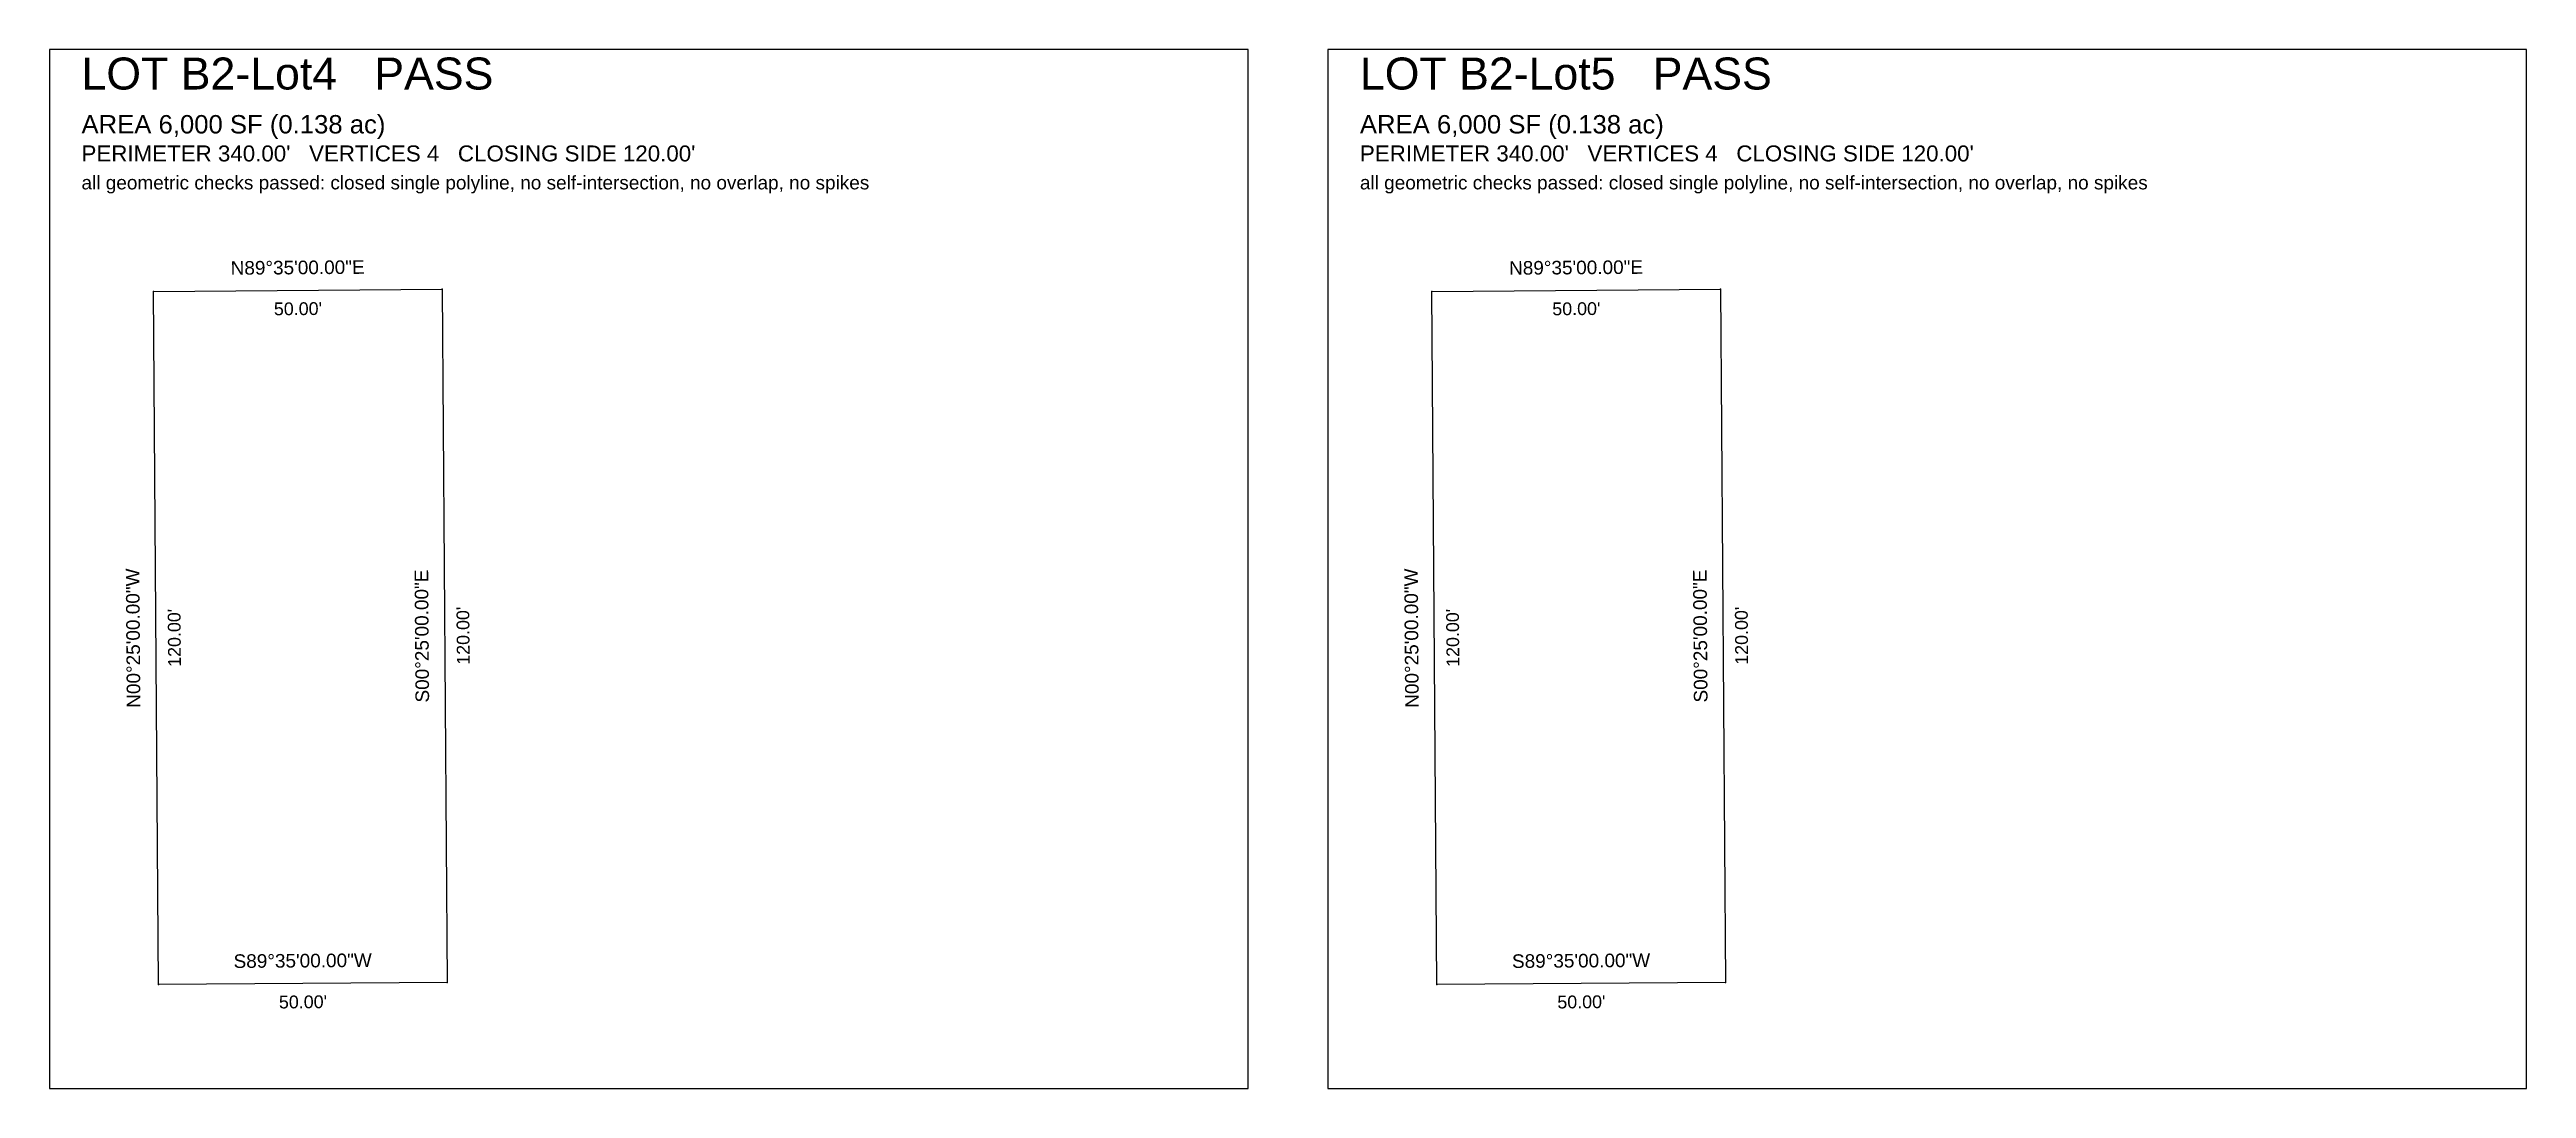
# Model space of a CAD drawing. Extents: x 0 to 1580, y -840 to 260.
# Drawn here: x 960 to 1580, y -560 to -300 of the extents above; entities that cross this region are included whole.
import ezdxf
from ezdxf.enums import TextEntityAlignment as Align

# ---------------------------------------------------------------- set-up
doc = ezdxf.new("R2010")
doc.units = 0
doc.linetypes.add('ROT_0.42', pattern=[0])
doc.linetypes.add('ROT_90.42', pattern=[0])
for name, color, linetype in [('LOT_POLYLINE', 4, 'CONTINUOUS'), ('SHEET_FRAME', 8, 'CONTINUOUS'), ('SHEET_LABELS', 7, 'CONTINUOUS')]:
    doc.layers.add(name, color=color, linetype=linetype)
doc.styles.get("Standard").update_dxf_attribs({"font": 'Arial'})

msp = doc.modelspace()

# ---------------------------------------------------------------- texts
at = {"layer": 'SHEET_LABELS'}
for s, height, p in [('LOT B2-Lot4   PASS', 8, (968, -310)), ('LOT B2-Lot5   PASS', 8, (1288, -310)), ('AREA 6,000 SF (0.138 ac)', 4.6, (968, -321)), ('AREA 6,000 SF (0.138 ac)', 4.6, (1288, -321)), ("PERIMETER 340.00'   VERTICES 4   CLOSING SIDE 120.00'", 4, (968, -328)), ("PERIMETER 340.00'   VERTICES 4   CLOSING SIDE 120.00'", 4, (1288, -328)), ('all geometric checks passed: closed single polyline, no self-intersection, no overlap, no spikes', 3.4, (968, -335)), ('all geometric checks passed: closed single polyline, no self-intersection, no overlap, no spikes', 3.4, (1288, -335))]:
    msp.add_text(s, height=height, dxfattribs=at).set_placement(p)
at = {"layer": 'SHEET_LABELS', "linetype": 'ROT_0.42'}
for s, p in [('N89%%d35\'00.00"E', (1022.1187, -357.2629)), ('N89%%d35\'00.00"E', (1342.1187, -357.2629)), ('S89%%d35\'00.00"W', (1023.3802, -530.7373)), ('S89%%d35\'00.00"W', (1343.3802, -530.7373))]:
    msp.add_text(s, height=3.4, rotation=0.42, dxfattribs=at).set_placement(p, align=Align.BOTTOM_CENTER)
for p in [(1022.1623, -363.2627), (1342.1623, -363.2627), (1023.4239, -536.7371), (1343.4239, -536.7371)]:
    msp.add_text("50.00'", height=3.2, rotation=0.42, dxfattribs=at).set_placement(p, align=Align.TOP_CENTER)
at = {"layer": 'SHEET_LABELS', "linetype": 'ROT_90.42'}
for s, p in [('N00%%d25\'00.00"W', (983.6309, -447.2846)), ('S00%%d25\'00.00"E', (1055.9118, -446.759)), ('N00%%d25\'00.00"W', (1303.6309, -447.2846)), ('S00%%d25\'00.00"E', (1375.9118, -446.759))]:
    msp.add_text(s, height=3.4, rotation=90.42, dxfattribs=at).set_placement(p, align=Align.BOTTOM_CENTER)
for p in [(1061.9117, -446.7154), (1381.9117, -446.7154), (989.6307, -447.241), (1309.6307, -447.241)]:
    msp.add_text("120.00'", height=3.2, rotation=90.42, dxfattribs=at).set_placement(p, align=Align.TOP_CENTER)

# ---------------------------------------------------------------- linework, layer by layer
at = {"layer": 'LOT_POLYLINE'}
for points in [[(986, -360.5257), (1058.281, -360), (1059.5425, -533.4743), (987.2616, -534)], [(1306, -360.5257), (1378.281, -360), (1379.5425, -533.4743), (1307.2616, -534)]]:
    msp.add_lwpolyline(points, close=True, dxfattribs=at)
at = {"layer": 'SHEET_FRAME'}
for p, q in [((1260, -300), (960, -300)), ((960, -300), (960, -560)), ((1260, -560), (1260, -300)), ((1580, -300), (1280, -300)), ((1280, -300), (1280, -560)), ((1580, -560), (1580, -300)), ((960, -560), (1260, -560)), ((1280, -560), (1580, -560))]:
    msp.add_line(p, q, dxfattribs=at)
at = {"layer": 'SHEET_LABELS'}
for p in [(986, -360.5257), (1058.281, -360), (1306, -360.5257), (1378.281, -360), (987.2616, -534), (1059.5425, -533.4743), (1307.2616, -534), (1379.5425, -533.4743)]:
    msp.add_point(p, dxfattribs=at)

msp.set_redraw_order([(e.dxf.handle, doc.entitydb.next_handle()) for e in msp.query("TEXT MTEXT ATTDEF DIMENSION ARC_DIMENSION")])  # texts and dimensions are drawn at this point

doc.saveas('drawing.dxf')
